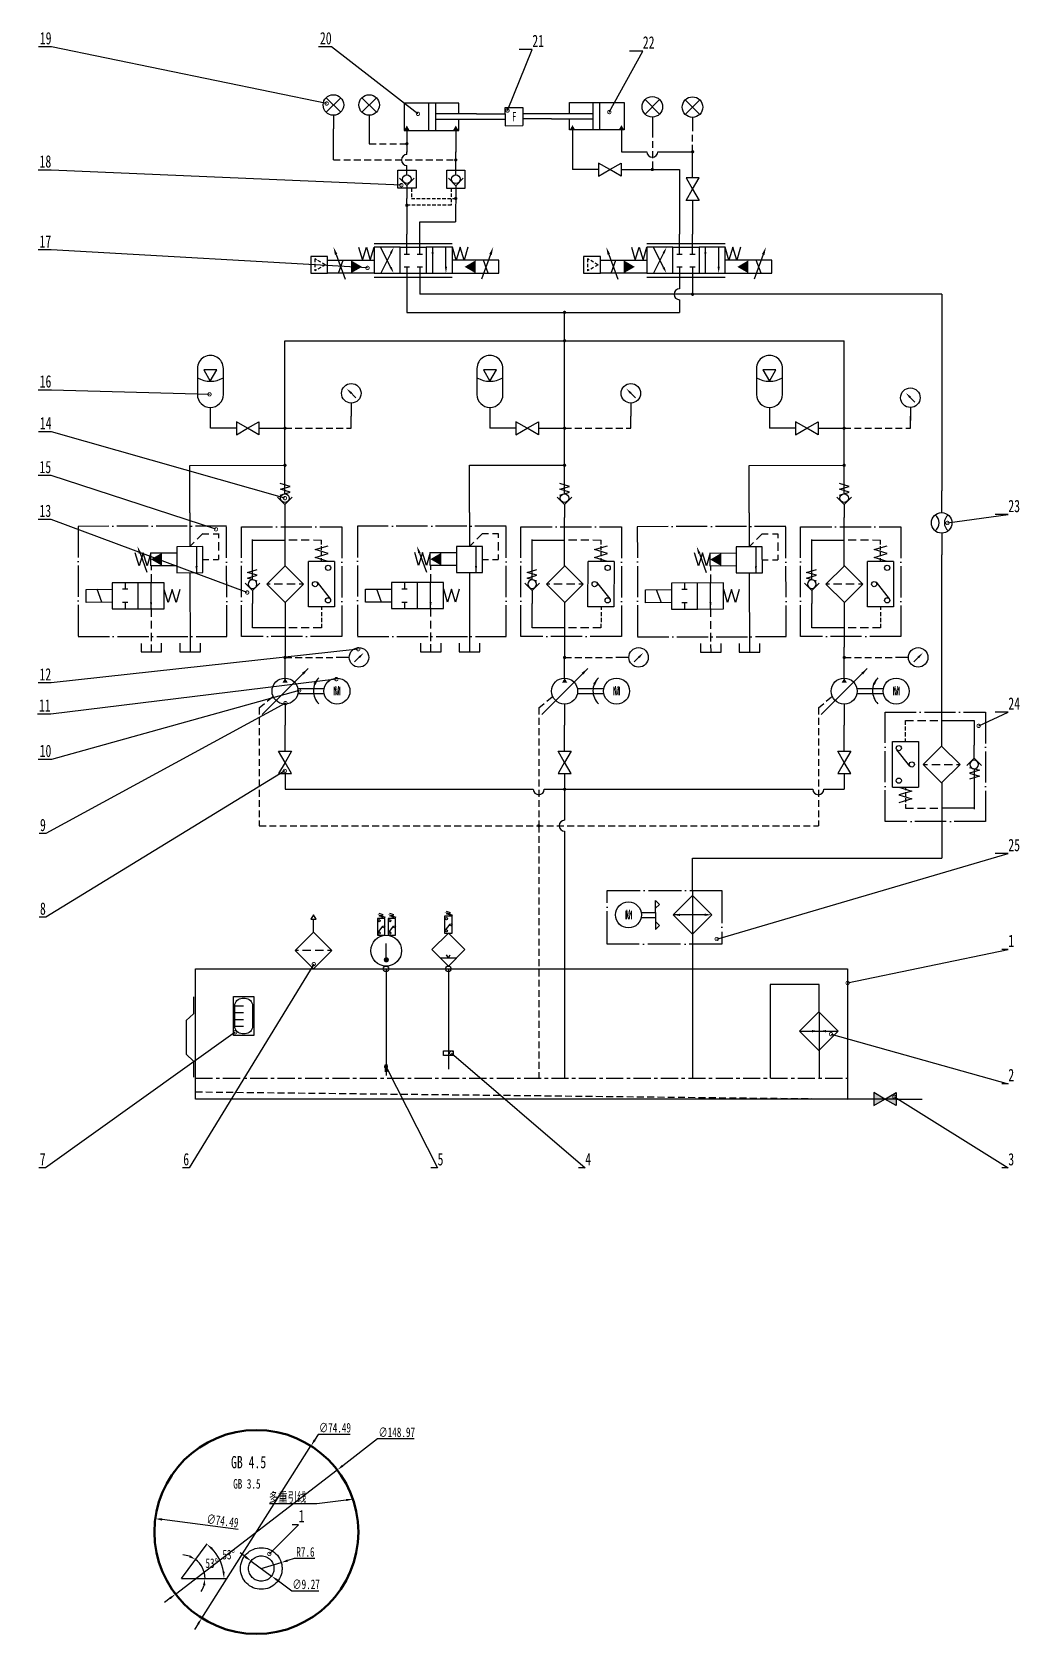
# Model space of a CAD drawing. Extents: x 245 to 8263, y -367 to 526.
# Drawn here: x 7899 to 8263, y -110 to 475 of the extents above; entities that cross this region are included whole.
import ezdxf
from ezdxf import colors
from ezdxf.entities.mleader import LeaderData, LeaderLine
from ezdxf.enums import TextEntityAlignment as Align
from ezdxf.math import Vec2, Vec3

# ---------------------------------------------------------------- set-up
doc = ezdxf.new("R2010")
doc.units = 0
doc.header["$LTSCALE"] = 5
doc.header["$MEASUREMENT"] = 0
for name, pattern in [('ACAD_ISO04W100', [30, 24, -3, 0, -3]), ('CENTER', [2, 1.25, -0.25, 0.25, -0.25]), ('CENTERX2', [101.6, 63.5, -12.7, 12.7, -12.7]), ('HIDDEN', [0.375, 0.25, -0.125])]:
    doc.linetypes.add(name, pattern=pattern)
doc.layers.get('0').update_dxf_attribs({"linetype": 'CONTINUOUS'})
doc.layers.get('Defpoints').update_dxf_attribs({"linetype": 'CONTINUOUS'})
for name, color, linetype in [('11', 1, 'CONTINUOUS'), ('12', 2, 'CONTINUOUS'), ('16', 6, 'CONTINUOUS')]:
    doc.layers.add(name, color=color, linetype=linetype)
for name, color, linetype, lineweight in [('center', 1, 'CENTERX2', 25), ('dot', 6, 'HIDDEN', 25), ('L7', 4, 'CONTINUOUS', 25), ('label 1', 3, 'CONTINUOUS', 25), ('label 2', 150, 'CONTINUOUS', 25), ('lable3', 12, 'CONTINUOUS', 25), ('thick', 7, 'CONTINUOUS', 50), ('thin', 7, 'CONTINUOUS', 25), ('名', 4, 'CONTINUOUS', 25)]:
    doc.layers.add(name, color=color, linetype=linetype, lineweight=lineweight)
doc.styles.add('GB 3.5', font='simfang.ttf', dxfattribs={"width": 0.7, "height": 3.5})
doc.styles.add('GB 4.5', font='simfang.ttf', dxfattribs={"width": 0.7, "height": 4.5})
doc.styles.add('HZ', font='txt', dxfattribs={"bigfont": 'hztxt'})
doc.dimstyles.new('国标', dxfattribs={"dimtxt": 3.5, "dimasz": 2.5, "dimexe": 1.25, "dimexo": 0, "dimtad": 1, "dimdsep": 46, "dimtxsty": 'GB 3.5', "dimcen": 2.5, "dimclrd": 3, "dimclre": 3, "dimclrt": 3, "dimadec": 0, "dimazin": 0, "dimtfac": 1, "dimtmove": 0, "dimatfit": 3, "dimfxl": 1, "dimlwd": 25, "dimlwe": 25, "dimarcsym": 0})
doc.dimstyles.new('国标$2', dxfattribs={"dimtxt": 3.5, "dimasz": 2.5, "dimexe": 1.25, "dimexo": 0, "dimtad": 2, "dimtih": 1, "dimtoh": 1, "dimdsep": 46, "dimtxsty": 'GB 3.5', "dimcen": 2.5, "dimclrd": 3, "dimclre": 3, "dimclrt": 3, "dimadec": 0, "dimazin": 0, "dimtfac": 1, "dimtmove": 0, "dimatfit": 3, "dimfxl": 1, "dimlwd": 25, "dimlwe": 25, "dimarcsym": 0})
doc.dimstyles.new('国标$3', dxfattribs={"dimtxt": 3.5, "dimasz": 2.5, "dimexe": 1.25, "dimexo": 0, "dimtad": 1, "dimtih": 1, "dimtoh": 1, "dimdsep": 46, "dimtxsty": 'GB 3.5', "dimcen": 2.5, "dimclrd": 3, "dimclre": 3, "dimclrt": 3, "dimadec": 0, "dimazin": 0, "dimtfac": 1, "dimtmove": 0, "dimatfit": 3, "dimfxl": 1, "dimlwd": 25, "dimlwe": 25, "dimarcsym": 0})
doc.dimstyles.new('国标$4', dxfattribs={"dimtxt": 3.5, "dimasz": 2.5, "dimexe": 1.25, "dimexo": 0, "dimtad": 1, "dimtih": 1, "dimtoh": 1, "dimdsep": 46, "dimtxsty": 'GB 3.5', "dimcen": 2.5, "dimclrd": 3, "dimclre": 3, "dimclrt": 3, "dimadec": 0, "dimazin": 0, "dimtfac": 1, "dimtmove": 0, "dimatfit": 3, "dimfxl": 1, "dimlwd": 25, "dimlwe": 25, "dimarcsym": 0})
doc.dimstyles.new('国标1：2$2', dxfattribs={"dimtxt": 3.5, "dimasz": 2.5, "dimexe": 1.25, "dimexo": 0, "dimtad": 2, "dimtih": 1, "dimtoh": 1, "dimlfac": 2, "dimdsep": 46, "dimtxsty": 'GB 3.5', "dimcen": 2.5, "dimclrd": 3, "dimclre": 3, "dimclrt": 3, "dimadec": 0, "dimazin": 0, "dimtfac": 1, "dimtmove": 0, "dimatfit": 3, "dimfxl": 1, "dimlwd": 25, "dimlwe": 25, "dimarcsym": 0})
doc.dimstyles.new('国标1：2$3', dxfattribs={"dimtxt": 3.5, "dimasz": 2.5, "dimexe": 1.25, "dimexo": 0, "dimtad": 1, "dimtih": 1, "dimtoh": 1, "dimlfac": 2, "dimdsep": 46, "dimtxsty": 'GB 3.5', "dimcen": 2.5, "dimclrd": 3, "dimclre": 3, "dimclrt": 3, "dimadec": 0, "dimazin": 0, "dimtfac": 1, "dimtmove": 0, "dimatfit": 3, "dimfxl": 1, "dimlwd": 25, "dimlwe": 25, "dimarcsym": 0})

msp = doc.modelspace()

# ---------------------------------------------------------------- texts
at = {"layer": '11', "linetype": 'ACAD_ISO04W100', "insert": (8074.5488, 445.9078), "char_height": 3.5, "width": 6.529823, "attachment_point": 1, "style": 'GB 3.5'}
msp.add_mtext('F', dxfattribs=at)
at = {"layer": 'lable3', "lineweight": 25, "insert": (7971.9476, -45.1057), "char_height": 4.5, "width": 45.699833, "attachment_point": 1, "style": 'GB 4.5'}
msp.add_mtext('GB 4.5', dxfattribs=at)
at = {"layer": 'lable3', "insert": (7972.7314, -53.5275), "char_height": 3.5, "width": 25.392663, "attachment_point": 1, "rotation": 0.0478029, "style": 'GB 3.5'}
msp.add_mtext('GB 3.5', dxfattribs=at)

# ---------------------------------------------------------------- blocks, each defined once
blk = doc.blocks.new('空气滤清器')
at = {"layer": '11'}
for p, q in [((-1, 19.09), (1.01, 19.09)), ((0.01, 20.82), (-0.99, 19.09)), ((1.01, 19.09), (0.01, 20.82)), ((0.01, 14.09), (0.01, 19.09)), ((-7.07, 7.07), (0, 14.14)), ((0, 14.14), (7.07, 7.07)), ((0, 0), (-7.07, 7.07)), ((7.07, 7.07), (0, 0))]:
    blk.add_line(p, q, dxfattribs=at)
at = {"layer": '12'}
for p, q in [((-5.73, 7.07), (-7.07, 7.07)), ((-0.99, 7.07), (-4.19, 7.07)), ((3.81, 7.07), (0.61, 7.07)), ((7.07, 7.07), (5.4, 7.07))]:
    blk.add_line(p, q, dxfattribs=at)
blk = doc.blocks.new('截止阀')
at = {"layer": '11'}
for p, q in [((10.02, 0.01), (0.02, 0.01)), ((14.37, 0.01), (10.04, 2.51)), ((10.04, 2.51), (10.04, -2.49)), ((10.04, -2.49), (14.37, 0.01)), ((14.36, 0.01), (18.69, 2.51)), ((18.69, -2.49), (14.36, 0.01)), ((18.69, 2.51), (18.69, -2.49)), ((18.71, 0.01), (28.71, 0.01))]:
    blk.add_line(p, q, dxfattribs=at)
blk = doc.blocks.new('电液位计')
at = {"layer": '11'}
for p, q in [((0.48, -3.51), (3.89, -3.51)), ((0.48, -6.15), (3.8, -6.15)), ((0.48, -8.8), (3.8, -8.8)), ((0.48, -11.44), (3.8, -11.44))]:
    blk.add_line(p, q, dxfattribs=at)
blk.add_lwpolyline([(0, 0), (7.78, 0), (7.78, -14.95), (0, -14.95)], close=True, dxfattribs=at)
blk.add_lwpolyline([(3.33, -0.66), (4.45, -0.66, -0.414214), (7.3, -3.51), (7.3, -11.44, -0.414214), (4.45, -14.29), (3.33, -14.29, -0.414214), (0.48, -11.44), (0.48, -3.51, -0.414214)], format="xyb", close=True, dxfattribs=at)
blk = doc.blocks.new('液位继电器')
at = {"layer": '11'}
for p, q in [((0.49, 13), (-0.49, 13.3)), ((-0.49, 12.71), (0.49, 13)), ((0.49, 12.41), (-0.49, 12.71)), ((-0.49, 12.12), (0.49, 12.41)), ((-0.45, 12.94), (0.99, 12.41)), ((0, 8), (-4, 4)), ((-0.7, 8.72), (0.43, 10.22)), ((4, 4), (0, 8)), ((-4, 4), (0, 0)), ((0, 0), (4, 4)), ((-2, 2), (2, 2)), ((0, 2), (-0.47, 2.7)), ((0, 2), (0.47, 2.7))]:
    blk.add_line(p, q, dxfattribs=at)
blk.add_lwpolyline([(-0.92, 8), (0.92, 8), (0.92, 12.12), (-0.92, 12.12)], close=True, dxfattribs=at)
for centre in [(-0.49, 11.55), (-0.49, 8.57), (0.64, 10.06)]:
    blk.add_circle(centre, 0.26, dxfattribs=at)
blk.add_solid([(-0.48, 12.85), (-0.42, 13.03), (-0.98, 13.14)], dxfattribs=at)
blk = doc.blocks.new('电接点温度计')
at = {"layer": '11'}
for p, q in [((-0.75, 12.49), (-1.73, 12.79)), ((-1.73, 12.2), (-0.75, 12.49)), ((-0.75, 11.9), (-1.73, 12.2)), ((-1.73, 11.61), (-0.75, 11.9)), ((-1.69, 12.43), (-0.25, 11.9)), ((1.86, 12.49), (0.87, 12.79)), ((0.87, 11.61), (1.86, 11.9)), ((0.88, 12.2), (1.86, 12.49)), ((1.86, 11.9), (0.88, 12.2)), ((0.92, 12.43), (2.36, 11.9)), ((-1.93, 8.21), (-0.8, 9.7)), ((0.67, 8.21), (1.8, 9.7)), ((0.02, 1.52), (0.02, 5.49))]:
    blk.add_line(p, q, dxfattribs=at)
for points in [[(-2.16, 7.49), (-0.31, 7.49), (-0.31, 11.61), (-2.16, 11.61)], [(0.44, 7.49), (2.29, 7.49), (2.29, 11.61), (0.44, 11.61)]]:
    blk.add_lwpolyline(points, close=True, dxfattribs=at)
at = {"layer": '11', "const_width": 0.625}
blk.add_lwpolyline([(-0.29, 1.52, 1), (0.34, 1.52, 1)], format="xyb", close=True, dxfattribs=at)
at = {"layer": '11'}
for centre, radius in [((-1.73, 11.04), 0.26), ((-1.73, 8.05), 0.26), ((-0.6, 9.55), 0.26), ((0.88, 11.04), 0.26), ((0.88, 8.05), 0.26), ((2.01, 9.55), 0.26), ((0, 3.75), 3.75)]:
    blk.add_circle(centre, radius, dxfattribs=at)
for points in [[(-1.72, 12.34), (-1.65, 12.52), (-2.22, 12.62)], [(0.88, 12.34), (0.95, 12.52), (0.38, 12.62)]]:
    blk.add_solid(points, dxfattribs=at)
blk = doc.blocks.new('油箱组件')
at = {"layer": '11'}
h = blk.add_hatch(color=256, dxfattribs=at)
h.dxf.hatch_style = 1
h.paths.add_polyline_path([(70.13, 12.7), (69.03, 12.7), (69.03, 9.87), (70.13, 9.87)])
h = blk.add_hatch(color=256, dxfattribs=at)
h.dxf.hatch_style = 1
h.paths.add_polyline_path([(247.69, 2.37), (247.69, -2.38), (251.8, 0), (251.8, 0)])
h.paths.add_polyline_path([(251.8, 0), (251.81, 0), (255.92, -2.38), (255.92, 2.37)])
for p, q in [((69.58, 47.57), (69.58, 8.56)), ((92.34, 47.57), (92.34, 10.93))]:
    blk.add_line(p, q, dxfattribs=at)
blk.add_lwpolyline([(90.54, 17.59), (94.14, 17.59), (94.14, 15.95), (90.54, 15.95)], close=True, dxfattribs=at)
for centre in [(69.58, 47.57), (92.34, 47.57)]:
    blk.add_circle(centre, 1, dxfattribs=at)
at = {"layer": '12', "linetype": 'HIDDEN', "ltscale": 2}
blk.add_line((0, 2.62), (238.17, 0), dxfattribs=at)
at = {"layer": 'L7'}
for p, q in [((0, 47.57), (238.17, 47.57)), ((0, 0), (0, 47.57)), ((238.17, 47.57), (238.17, 0)), ((-0.79, 37.28), (-0.79, 31.17)), ((-0.79, 31.17), (-3.41, 28.74)), ((-3.41, 28.74), (-3.41, 16.43)), ((-3.41, 16.43), (-0.79, 13.81)), ((-0.79, 13.81), (-0.79, 7.99)), ((255.92, 0), (0, 0))]:
    blk.add_line(p, q, dxfattribs=at)
at = {"layer": 'L7', "linetype": 'CENTER'}
blk.add_line((0, 7.66), (238.17, 7.66), dxfattribs=at)
at = {"layer": '11'}
for name, p, xscale, yscale, zscale in [('空气滤清器', (43.09, 47.57), 0.95, 0.95, 0.95), ('电接点温度计', (69.65, 48.57), 1.5, 1.5, 1.5), ('液位继电器', (92.34, 48.57), 1.5, 1.5, 1.5), ('电液位计', (13.88, 37.43), 0.95, 0.95, 0.95), ('截止阀', (238.16, -0.01), 0.95, 0.95, 0.95)]:
    blk.add_blockref(name, p, dxfattribs=dict(at, xscale=xscale, yscale=yscale, zscale=zscale))
blk = doc.blocks.new('E型')
at = {"layer": '11'}
for p, q in [((1.5, 7.43), (3.5, 7.43)), ((2.49, 7.43), (2.49, 9.94)), ((6.5, 7.43), (8.5, 7.43)), ((7.49, 7.43), (7.49, 9.94)), ((1.5, 2.54), (3.5, 2.54)), ((2.49, 2.54), (2.49, 0.02)), ((6.5, 2.54), (8.5, 2.54)), ((7.49, 2.54), (7.49, 0.02))]:
    blk.add_line(p, q, dxfattribs=at)
blk = doc.blocks.new('FHYA10', base_point=(659.66, 112.03))
at = {"layer": '11'}
for p, q in [((653.65, 112.02), (655.13, 107.02)), ((655.13, 107.02), (656.64, 112)), ((656.64, 112), (658.14, 107.02)), ((658.14, 107.02), (659.64, 112.02))]:
    blk.add_line(p, q, dxfattribs=at)
blk = doc.blocks.new('先导式比例换向阀')
at = {"layer": '11'}
for p, q in [((0.04, 14.29), (0.04, 19.04)), ((4.77, 14.29), (4.77, 19.04)), ((-11.92, 15.66), (16.63, 15.66)), ((-11.89, 14.26), (-11.89, 4.76)), ((-2.39, 14.26), (-11.89, 14.26)), ((-5.84, 6.93), (-9.55, 14.3)), ((-5.81, 12.13), (-9.51, 4.78)), ((-2.39, 4.76), (-2.39, 14.26)), ((-2.35, 14.26), (7.15, 14.26)), ((16.65, 14.26), (7.15, 14.26)), ((7.15, 14.26), (7.15, 4.76)), ((9.49, 4.81), (9.49, 14.3)), ((14.31, 7.17), (14.31, 14.27)), ((16.65, 4.76), (16.65, 14.26)), ((-28.89, 10.93), (-35.06, 10.93)), ((-35.06, 10.93), (-35.06, 4.76)), ((-28.89, 4.76), (-28.89, 10.93)), ((-28.89, 9.51), (-20.39, 9.51)), ((-28.89, 4.76), (-28.89, 9.51)), ((-25.78, 11.63), (-22.49, 2.6)), ((-24.96, 4.76), (-23.23, 9.51)), ((-20.39, 9.51), (-11.9, 9.51)), ((25.19, 9.51), (16.71, 9.51)), ((33.69, 9.51), (25.19, 9.51)), ((30.58, 11.63), (27.3, 2.6)), ((29.77, 4.76), (28.04, 9.51)), ((33.69, 4.76), (33.69, 9.51)), ((-35.06, 4.76), (-28.89, 4.76)), ((-20.39, 4.76), (-28.89, 4.76)), ((-11.89, 4.76), (-20.39, 4.76)), ((-11.92, 3.32), (16.63, 3.32)), ((-11.89, 4.76), (-2.39, 4.76)), ((-2.35, 4.76), (7.15, 4.76)), ((0, 4.75), (0, 0)), ((4.77, 4.75), (4.77, 0)), ((7.15, 4.76), (16.65, 4.76)), ((16.69, 4.76), (25.19, 4.76)), ((25.19, 4.76), (33.69, 4.76))]:
    blk.add_line(p, q, dxfattribs=at)
at = {"layer": '11', "linetype": 'HIDDEN'}
for p, q in [((-33.6, 10.07), (-33.6, 5.61)), ((-29.73, 7.84), (-33.6, 10.07)), ((-29.73, 7.84), (-33.6, 5.61))]:
    blk.add_line(p, q, dxfattribs=at)
at = {"layer": '12'}
for points in [[(-25.33, 11.79), (-26.23, 11.46), (-26.76, 14.33)], [(-6.17, 12.31), (-5.46, 11.95), (-4.74, 14.27)], [(9.05, 11.91), (9.85, 11.91), (9.45, 14.3)], [(30.13, 11.79), (31.03, 11.46), (31.57, 14.33)], [(-20.39, 4.77), (-16.33, 7.11), (-20.39, 9.5)], [(-5.49, 7.11), (-6.2, 6.75), (-4.77, 4.79)], [(14.71, 7.17), (13.91, 7.17), (14.31, 4.78)], [(25.19, 4.77), (21.14, 7.11), (25.19, 9.5)]]:
    blk.add_solid(points, dxfattribs=at)
at = {"layer": '11', "xscale": 0.95, "yscale": 0.95, "zscale": 0.95}
blk.add_blockref('E型', (-2.37, 4.73), dxfattribs=at)
at = {"layer": '16', "yscale": 0.95, "zscale": 0.95}
for p, xscale in [((-11.87, 14.28), 0.95), ((16.63, 14.28), -0.95)]:
    blk.add_blockref('FHYA10', p, dxfattribs=dict(at, xscale=xscale))
blk = doc.blocks.new('电动机')
at = {"layer": '11'}
blk.add_circle((0.01, -0.08), 5, dxfattribs=at)
at = {"layer": '11', "style": 'HZ'}
blk.add_text('M', height=3.2, dxfattribs=at).set_placement((0.07, -0.1), align=Align.MIDDLE)
blk = doc.blocks.new('单向变量液压泵')
at = {"layer": '11'}
for p, q in [((-0.06, 17.98), (-0.06, 25.98)), ((8.8, 21.77), (-8.88, 4.09)), ((4.81, 14.06), (14.9, 14.06)), ((-0.06, 8.01), (-0.06, 0.01)), ((14.9, 12.06), (4.83, 12.06))]:
    blk.add_line(p, q, dxfattribs=at)
blk.add_circle((-0.08, 13.06), 5, dxfattribs=at)
blk.add_arc((17.85, 13.18), 7.03, 134.69287, 225.36484, dxfattribs=at)
at = {"layer": '12'}
for points in [[(6.48, 20.1), (7.15, 19.41), (8.86, 21.79)], [(-0.06, 18.05), (-1.06, 16.32), (0.94, 16.32)], [(10.89, 16.02), (11.7, 15.49), (12.87, 18.17)]]:
    blk.add_solid(points, dxfattribs=at)
blk = doc.blocks.new('变量泵')
at = {"layer": '11', "xscale": 0.95, "yscale": 0.95, "zscale": 0.95}
for name, p in [('单向变量液压泵', (0.06, -24.68)), ('电动机', (18.95, -12.19))]:
    blk.add_blockref(name, p, dxfattribs=at)
at = {"layer": '11', "insert": (18.21, -10.36), "char_height": 3.5, "width": 3.8597, "attachment_point": 1, "style": 'GB 3.5'}
blk.add_mtext('M', dxfattribs=at)
blk = doc.blocks.new('过滤器')
at = {"layer": '11'}
for p, q in [((10.08, 0.04), (17.15, 7.11)), ((17.15, 7.11), (24.22, 0.04)), ((17.15, -7.04), (10.08, 0.04)), ((24.22, 0.04), (17.15, -7.04)), ((10.09, -0.01), (0.09, -0.01)), ((24.24, -0.01), (34.24, -0.01))]:
    blk.add_line(p, q, dxfattribs=at)
at = {"layer": '12'}
for p, q in [((17.15, 7.11), (17.15, 5.44)), ((17.15, 3.85), (17.15, 0.65)), ((17.15, -0.95), (17.15, -4.15)), ((17.15, -5.69), (17.15, -7.03))]:
    blk.add_line(p, q, dxfattribs=at)
blk = doc.blocks.new('单向阀（简易符号）带弹簧')
at = {"layer": '11'}
for p, q in [((1.92, 11.94), (-1.83, 13.07)), ((-0.03, 9.18), (-0.03, 14.18)), ((-2.88, 7.8), (-0.05, 4.97)), ((-1.83, 8.58), (1.92, 9.69)), ((-1.81, 10.82), (1.92, 11.94)), ((1.92, 9.69), (-1.81, 10.82)), ((-0.05, 4.97), (2.78, 7.8)), ((-0.05, 4.98), (-0.05, -0.02))]:
    blk.add_line(p, q, dxfattribs=at)
blk.add_circle((-0.05, 7.44), 1.67, dxfattribs=at)
blk = doc.blocks.new('5236', base_point=(344.92, 42.98))
at = {"layer": '11'}
for p, q in [((342.02, 47.87), (343.5, 42.87)), ((343.5, 42.87), (345, 47.86)), ((345, 47.86), (346.51, 42.87)), ((346.51, 42.87), (348.01, 47.87))]:
    blk.add_line(p, q, dxfattribs=at)
blk = doc.blocks.new('回油过滤器')
at = {"layer": '11'}
for p, q in [((0, -7.14), (0, 0)), ((0, -7.36), (12.47, -7.36)), ((12.47, -7.36), (12.47, -16.78)), ((-18.99, -32.95), (-18.97, -15.46)), ((-18.97, -15.46), (-8.97, -15.48)), ((-8.97, -15.48), (-8.99, -32.97)), ((-12.31, -24.92), (-17.34, -18.62)), ((-18.99, -32.95), (-8.99, -32.97)), ((12.48, -30.98), (12.47, -41.39)), ((12.47, -41.08), (0, -41.07)), ((0, -41.3), (0, -49.85))]:
    blk.add_line(p, q, dxfattribs=at)
for centre in [(-16.52, -17.96), (-11.52, -24.23), (-16.54, -30.48)]:
    blk.add_circle(centre, 1, dxfattribs=at)
at = {"layer": '12', "linetype": 'HIDDEN', "ltscale": 2.5}
for p, q in [((-13.98, -11.21), (-13.98, -9.61)), ((-13.97, -7.37), (0, -7.36)), ((-14, -34.96), (-14.01, -36.56)), ((-14, -32.99), (-14, -34.16)), ((-14.01, -37.21), (-14.01, -38.81)), ((-14.01, -39.47), (-14.01, -41.07)), ((-14.01, -41.05), (0, -41.07))]:
    blk.add_line(p, q, dxfattribs=at)
at = {"layer": '12'}
for p, q in [((-13.98, -13.47), (-13.98, -11.87)), ((-13.97, -8.96), (-13.97, -7.36)), ((-13.98, -15.44), (-13.98, -14.27))]:
    blk.add_line(p, q, dxfattribs=at)
at = {"layer": '12', "linetype": 'ACAD_ISO04W100', "ltscale": 0.1}
blk.add_lwpolyline([(-21.8, -4.13), (16.79, -4.13), (16.79, -46.19), (-21.8, -46.19)], close=True, dxfattribs=at)
at = {"layer": '11', "rotation": 90}
blk.add_blockref('过滤器', (-0.01, -41.39), dxfattribs=at)
at = {"layer": '11', "xscale": -1}
for name, p, rotation in [('单向阀（简易符号）带弹簧', (12.52, -16.8), 180), ('5236', (-11.64, -35.88), 89.93440482208143)]:
    blk.add_blockref(name, p, dxfattribs=dict(at, rotation=rotation))
blk = doc.blocks.new('5171', base_point=(201.3, 88.5))
at = {"layer": '11'}
for p, q in [((201.38, 88.43), (201.38, 93.43)), ((213.38, 93.43), (213.38, 88.43)), ((213.38, 88.43), (201.38, 88.43))]:
    blk.add_line(p, q, dxfattribs=at)
blk = doc.blocks.new('先导式电磁溢流阀')
at = {"layer": '11'}
for p, q in [((14.07, 5.12), (14.07, -7.91)), ((9.07, -7.91), (19.07, -7.91)), ((9.07, -17.91), (9.07, -7.91)), ((11.58, -7.87), (11.58, -17.89)), ((19.07, -7.91), (19.07, -17.91)), ((29.11, -10.25), (19.13, -10.25)), ((29.11, -10.21), (30.59, -15.21)), ((29.11, -15.25), (29.11, -10.25)), ((30.59, -15.21), (32.1, -10.22)), ((33.27, -10.43), (30.6, -17.74)), ((32.1, -10.22), (33.6, -15.21)), ((33.6, -15.21), (35.1, -10.21)), ((19.07, -17.91), (9.07, -17.91)), ((14.07, -17.91), (14.07, -48.31)), ((19.11, -15.25), (29.11, -15.25)), ((17.96, -24.33), (19.44, -29.33)), ((19.44, -29.33), (20.95, -24.35)), ((20.95, -24.35), (22.45, -29.33)), ((22.45, -29.33), (23.95, -24.33)), ((23.99, -31.77), (23.99, -21.77)), ((23.99, -21.77), (43.99, -21.77)), ((29.01, -31.77), (29.01, -21.76)), ((33.99, -31.74), (33.99, -21.74)), ((38.02, -24.26), (40.02, -24.26)), ((39.02, -21.78), (39.02, -24.26)), ((53.98, -24.28), (43.98, -24.28)), ((43.99, -21.77), (43.99, -31.77)), ((47.91, -29.28), (49.73, -24.28)), ((53.98, -29.28), (53.98, -24.28)), ((40.02, -29.26), (38.02, -29.26)), ((39.02, -29.26), (39.02, -31.78)), ((43.98, -29.28), (53.98, -29.28)), ((33.99, -31.77), (23.99, -31.77)), ((43.99, -31.77), (33.99, -31.77))]:
    blk.add_line(p, q, dxfattribs=at)
at = {"layer": '12'}
for p, q in [((3.04, -2.9), (3.04, -4.62)), ((5.16, -2.93), (3.04, -2.93)), ((9.07, -2.93), (6.76, -2.93)), ((11.26, -5.09), (9.08, -2.91)), ((3.04, -6.22), (3.04, -9.42)), ((3.04, -11.02), (3.04, -12.92)), ((14.09, -7.91), (12.39, -6.22)), ((5.16, -12.91), (3.04, -12.91)), ((9.07, -12.91), (6.76, -12.91)), ((29.04, -15.19), (29.04, -16.91)), ((29.04, -18.51), (29.04, -21.71)), ((29.02, -31.53), (29.02, -34.82)), ((29.02, -36.42), (29.02, -39.36)), ((29.02, -40.97), (29.02, -44.26)), ((29.02, -45.46), (29.02, -48.4))]:
    blk.add_line(p, q, dxfattribs=at)
at = {"layer": '12', "linetype": 'ACAD_ISO04W100', "ltscale": 0.1}
blk.add_lwpolyline([(-0.03, -0.06), (57.08, -0.06), (57.08, -42.45), (-0.03, -42.45)], close=True, dxfattribs=at)
at = {"layer": '12'}
for points in [[(24.83, -15.24), (29.1, -12.77), (24.83, -10.26)], [(32.84, -10.27), (33.74, -10.59), (34.27, -7.72)], [(11.12, -15.37), (11.96, -15.37), (11.54, -17.89)], [(29.45, -29.26), (28.61, -29.26), (29.03, -31.78)]]:
    blk.add_solid(points, dxfattribs=at)
at = {"layer": '11', "xscale": 0.66, "yscale": 0.66, "zscale": 0.66}
for p in [(10.05, -48.32), (24.94, -48.32)]:
    blk.add_blockref('5171', p, dxfattribs=at)
blk = doc.blocks.new('5172', base_point=(208.32, 41.13))
at = {"layer": '11'}
for p, q in [((213.14, 46.67), (203.14, 46.67)), ((203.14, 36.67), (213.14, 36.67))]:
    blk.add_line(p, q, dxfattribs=at)
for centre, start, end in [((203.14, 41.67), 90, 270), ((213.14, 41.67), 270, 90)]:
    blk.add_arc(centre, 5, start, end, dxfattribs=at)
blk = doc.blocks.new('FHYF27')
at = {"layer": '11'}
blk.add_line((-0.03, 8.01), (-0.03, 0.01), dxfattribs=at)
blk.add_lwpolyline([(2.49, 22.4), (-2.51, 22.4), (-0.01, 18.07)], close=True, dxfattribs=at)
blk.add_arc((0.01, 28.12), 10.05, 240.16091, 299.83909, dxfattribs=at)
at = {"layer": '11', "rotation": 90}
blk.add_blockref('5172', (0.55, 18.19), dxfattribs=at)
blk = doc.blocks.new('风冷却器')
at = {"layer": '11'}
for p, q in [((17.62, -8.03), (17.62, -3.7)), ((17.62, -6.53), (19.04, -5.12)), ((24.05, -8.95), (31.12, -1.88)), ((31.12, -0.11), (31.12, -14.19)), ((31.12, -1.88), (38.19, -8.95)), ((12.41, -9.93), (17.62, -9.93)), ((12.42, -8.03), (17.62, -8.03)), ((17.62, -8.03), (17.62, -9.93)), ((17.62, -9.93), (17.62, -14.25)), ((17.62, -11.42), (19.04, -12.84)), ((31.12, -16.02), (24.05, -8.95)), ((35.63, -8.92), (24.09, -8.92)), ((38.19, -8.95), (31.12, -16.02)), ((17.62, -14.25), (19.04, -12.84)), ((31.12, -14.23), (31.12, -19.23))]:
    blk.add_line(p, q, dxfattribs=at)
at = {"layer": '12', "linetype": 'ACAD_ISO04W100', "ltscale": 0.1}
blk.add_lwpolyline([(0, 0), (41.91, 0), (41.91, -19.65), (0, -19.65)], close=True, dxfattribs=at)
at = {"layer": '12'}
for points in [[(26.61, -9.36), (26.61, -8.52), (24.09, -8.94)], [(35.63, -8.5), (35.63, -9.34), (38.15, -8.92)]]:
    blk.add_solid(points, dxfattribs=at)
at = {"layer": '11', "xscale": 0.95, "yscale": 0.95, "zscale": 0.95}
blk.add_blockref('电动机', (7.75, -8.88), dxfattribs=at)
at = {"layer": '11', "insert": (6.8, -7.04), "char_height": 3.5, "width": 4.8614, "attachment_point": 1, "style": 'GB 3.5'}
blk.add_mtext('M', dxfattribs=at)
blk = doc.blocks.new('单活塞杆缸')
at = {"layer": '11'}
for p, q in [((18.9, 18.03), (-1.1, 18.03)), ((-1.1, 18.03), (-1.1, 8.03)), ((7.89, 18.03), (7.89, 8.03)), ((10.39, 18.03), (10.39, 8.03)), ((18.9, 14.05), (18.9, 18.03)), ((25.42, 14.05), (10.39, 14.05)), ((25.42, 12.05), (10.39, 12.05)), ((18.9, 8.03), (18.9, 12.05)), ((-1.1, 8.03), (18.9, 8.03)), ((-0.05, 8.07), (-0.05, 0.07)), ((17.83, 8.07), (17.83, 0.07))]:
    blk.add_line(p, q, dxfattribs=at)
at = {"layer": '12'}
for points in [[(-1.07, 8.07), (-0.07, 9.8), (0.93, 8.07)], [(16.81, 8.07), (17.81, 9.8), (18.81, 8.07)]]:
    blk.add_solid(points, dxfattribs=at)
blk = doc.blocks.new('圆点')
at = {"layer": '12', "const_width": 0.625}
blk.add_lwpolyline([(-0.35, 0.06, 1), (0.28, 0.06, 1)], format="xyb", close=True, dxfattribs=at)
blk = doc.blocks.new('流量计')
at = {"layer": '11'}
for p, q in [((8.04, 0), (0.04, 0)), ((15.49, 0), (23.49, 0))]:
    blk.add_line(p, q, dxfattribs=at)
blk.add_circle((11.77, -0.05), 3.75, dxfattribs=at)
for centre, start, end in [((11.77, 4.7), 219.29648, 320.70352), ((11.77, -4.76), 39.29648, 140.70352)]:
    blk.add_arc(centre, 3.75, start, end, dxfattribs=at)
blk = doc.blocks.new('压力指示器')
at = {"layer": '11'}
for p, q in [((-2.74, 11.49), (2.57, 6.19)), ((-2.73, 6.18), (2.57, 11.48)), ((-0.07, 5.09), (-0.07, 0.09))]:
    blk.add_line(p, q, dxfattribs=at)
blk.add_circle((-0.09, 8.84), 3.75, dxfattribs=at)
blk = doc.blocks.new('压力表')
at = {"layer": '11'}
for p, q in [((-0.75, 9.49), (1.71, 7.03)), ((-0.02, 4.97), (-0.02, -0.03))]:
    blk.add_line(p, q, dxfattribs=at)
blk.add_circle((-0.04, 8.72), 3.75, dxfattribs=at)
at = {"layer": '12'}
blk.add_solid([(-0.34, 8.49), (0.25, 9.08), (-1.83, 10.56)], dxfattribs=at)
blk = doc.blocks.new('加热器')
at = {"layer": '11'}
for p, q in [((0, 24.15), (0, 34.15)), ((-7.03, 17.09), (0.04, 24.16)), ((0, 24.11), (0, 10.04)), ((0.04, 24.16), (7.11, 17.09)), ((0.04, 10.02), (-7.03, 17.09)), ((7.11, 17.09), (-6.99, 17.12)), ((7.11, 17.09), (0.04, 10.02)), ((0, 10), (0, 0))]:
    blk.add_line(p, q, dxfattribs=at)
at = {"layer": '12'}
for points in [[(-2.52, 17.54), (-2.52, 16.7), (0, 17.12)], [(2.52, 16.7), (2.52, 17.54), (0, 17.12)]]:
    blk.add_solid(points, dxfattribs=at)
blk = doc.blocks.new('*D80')
at = {"layer": 'Defpoints', "color": 0, "transparency": 16777216}
for p in [(7944.29, -67.98), (8018.13, -77.76)]:
    blk.add_point(p, dxfattribs=at)
at = {"layer": 'thin', "color": 3, "linetype": 'Continuous', "lineweight": 25, "transparency": 16777216}
blk.add_line((7974.59, -71.99), (7946.77, -68.31), dxfattribs=at)
at = {"layer": 'thin', "color": 3, "transparency": 16777216}
blk.add_solid([(7946.83, -67.89), (7946.72, -68.72), (7944.29, -67.98)], dxfattribs=at)
at = {"layer": 'thin', "color": 3, "transparency": 16777216, "insert": (7968.85, -68.81), "char_height": 3.5, "attachment_point": 5, "rotation": 352.45416, "style": 'GB 3.5'}
blk.add_mtext('∅74.49', dxfattribs=at)
blk = doc.blocks.new('*D81')
at = {"layer": 'center', "color": 3, "linetype": 'Continuous', "lineweight": 25, "transparency": 16777216}
for start, end in [(70.16051, 86.87182), (0, 53.44919), (326.57736, 343.28868)]:
    blk.add_arc((7953.87, -89.83), 8.6, start, end, dxfattribs=at)
at = {"layer": 'center', "color": 3, "transparency": 16777216}
for points in [[(7956.99, -81.37), (7956.6, -82.1), (7959, -82.92)], [(7961.7, -92.24), (7962.52, -92.36), (7962.48, -89.83)]]:
    blk.add_solid(points, dxfattribs=at)
at = {"layer": 'Defpoints', "color": 0, "transparency": 16777216}
for p in [(7963.27, -77.15), (7962.06, -87.19), (7953.87, -89.83), (7953.87, -89.83), (7970.21, -89.83)]:
    blk.add_point(p, dxfattribs=at)
at = {"layer": 'center', "color": 3, "transparency": 16777216, "insert": (7964.88, -84.28), "char_height": 3.5, "attachment_point": 5, "style": 'GB 3.5'}
blk.add_mtext('53°', dxfattribs=at)
blk = doc.blocks.new('*D82')
at = {"layer": 'center', "color": 3, "linetype": 'Continuous', "lineweight": 25, "transparency": 16777216}
for p, q in [((7983.01, -86.21), (7990.28, -84.02)), ((7995.07, -82.58), (7992.68, -83.3)), ((8002.57, -82.58), (7995.07, -82.58))]:
    blk.add_line(p, q, dxfattribs=at)
at = {"layer": 'center', "color": 3, "transparency": 16777216}
blk.add_solid([(7992.56, -82.9), (7992.8, -83.7), (7990.28, -84.02)], dxfattribs=at)
at = {"layer": 'Defpoints', "color": 0, "transparency": 16777216}
for p in [(7983.01, -86.21), (7990.28, -84.02)]:
    blk.add_point(p, dxfattribs=at)
at = {"layer": 'center', "color": 3, "transparency": 16777216, "insert": (7999.13, -80.17), "char_height": 3.5, "attachment_point": 5, "style": 'GB 3.5'}
blk.add_mtext('R7.6', dxfattribs=at)
blk = doc.blocks.new('*D83')
at = {"layer": 'center', "color": 3, "linetype": 'Continuous', "lineweight": 25, "transparency": 16777216}
for p, q in [((7977.26, -81.99), (7975.24, -80.51)), ((7979.27, -83.47), (7986.74, -88.95)), ((7994.18, -94.42), (7988.76, -90.43)), ((8003.97, -94.42), (7994.18, -94.42))]:
    blk.add_line(p, q, dxfattribs=at)
at = {"layer": 'center', "color": 3, "transparency": 16777216}
for points in [[(7977.5, -81.65), (7977.01, -82.32), (7979.27, -83.47)], [(7989, -90.1), (7988.51, -90.77), (7986.74, -88.95)]]:
    blk.add_solid(points, dxfattribs=at)
at = {"layer": 'Defpoints', "color": 0, "transparency": 16777216}
for p in [(7979.27, -83.47), (7986.74, -88.95)]:
    blk.add_point(p, dxfattribs=at)
at = {"layer": 'center', "color": 3, "transparency": 16777216, "insert": (7999.39, -92.01), "char_height": 3.5, "attachment_point": 5, "style": 'GB 3.5'}
blk.add_mtext('∅9.27', dxfattribs=at)
blk = doc.blocks.new('*D84')
at = {"layer": 'center', "color": 3, "linetype": 'Continuous', "lineweight": 25, "transparency": 16777216}
for p, q in [((8025.5, -38.88), (8012.74, -48.67)), ((8038.87, -38.88), (8025.5, -38.88)), ((7951.67, -95.55), (8010.76, -50.19)), ((7949.69, -97.07), (7947.7, -98.59))]:
    blk.add_line(p, q, dxfattribs=at)
at = {"layer": 'center', "color": 3, "transparency": 16777216}
for points in [[(8012.49, -48.34), (8012.99, -49), (8010.76, -50.19)], [(7949.43, -96.74), (7949.94, -97.4), (7951.67, -95.55)]]:
    blk.add_solid(points, dxfattribs=at)
at = {"layer": 'Defpoints', "color": 0, "transparency": 16777216}
for p in [(8010.76, -50.19), (7951.67, -95.55)]:
    blk.add_point(p, dxfattribs=at)
at = {"layer": 'center', "color": 3, "transparency": 16777216, "insert": (8032.5, -36.47), "char_height": 3.5, "attachment_point": 5, "style": 'GB 3.5'}
blk.add_mtext('∅148.97', dxfattribs=at)
blk = doc.blocks.new('*D85')
at = {"layer": 'center', "color": 3, "linetype": 'Continuous', "lineweight": 25, "transparency": 16777216}
for p, q in [((8003.84, -37.2), (8002.5, -39.31)), ((8015.43, -37.2), (8003.84, -37.2)), ((7961.27, -104.32), (8001.16, -41.42)), ((7959.93, -106.43), (7958.59, -108.54))]:
    blk.add_line(p, q, dxfattribs=at)
at = {"layer": 'center', "color": 3, "transparency": 16777216}
for points in [[(8002.15, -39.08), (8002.85, -39.53), (8001.16, -41.42)], [(7959.58, -106.21), (7960.28, -106.66), (7961.27, -104.32)]]:
    blk.add_solid(points, dxfattribs=at)
at = {"layer": 'Defpoints', "color": 0, "transparency": 16777216}
for p in [(8001.16, -41.42), (7961.27, -104.32)]:
    blk.add_point(p, dxfattribs=at)
at = {"layer": 'center', "color": 3, "transparency": 16777216, "insert": (8009.94, -34.79), "char_height": 3.5, "attachment_point": 5, "style": 'GB 3.5'}
blk.add_mtext('∅74.49', dxfattribs=at)
blk = doc.blocks.new('*D86')
at = {"layer": 'center', "color": 3, "linetype": 'Continuous', "lineweight": 25, "transparency": 16777216}
blk.add_arc((7953.87, -89.83), 15.54, 9.22883, 44.22036, dxfattribs=at)
at = {"layer": 'center', "color": 3, "transparency": 16777216}
for points in [[(7964.73, -79.3), (7965.28, -78.68), (7963.13, -77.34)], [(7969.63, -87.3), (7968.8, -87.37), (7969.41, -89.83)]]:
    blk.add_solid(points, dxfattribs=at)
at = {"layer": 'Defpoints', "color": 0, "transparency": 16777216}
for p in [(7963.27, -77.15), (7968.67, -85.07), (7953.87, -89.83), (7953.87, -89.83), (7970.21, -89.83)]:
    blk.add_point(p, dxfattribs=at)
at = {"layer": 'center', "color": 3, "transparency": 16777216, "insert": (7971.08, -81.16), "char_height": 3.5, "attachment_point": 5, "style": 'GB 3.5'}
blk.add_mtext('53°', dxfattribs=at)
blk = doc.blocks.new('_DotSmall')
at = {"color": 0, "linetype": 'ByBlock', "const_width": 0.5}
blk.add_lwpolyline([(-0.0625, 0, 1), (0.0625, 0, 1)], format="xyb", close=True, dxfattribs=at)

# ---------------------------------------------------------------- dimensions: what is measured, and where the dimension line sits
at = {"layer": 'center'}
for p1, p2, dimstyle, picture, middle in [((7951.6689, -95.5453), (8010.7564, -50.194), '国标1：2$3', '*D84', (8032.4992, -38.8763)), ((7979.2712, -83.4674), (7986.7412, -88.9539), '国标$3', '*D83', (7999.3851, -94.4173))]:
    dim = msp.add_diameter_dim_2p(p1=p1, p2=p2, dimstyle=dimstyle, dxfattribs=at)
    dim.commit()
    dim.dimension.update_dxf_attribs({"geometry": picture, "text_midpoint": middle, "dimtype": 163})
dim = msp.add_diameter_dim_2p(p1=(7961.2665, -104.3207), p2=(8001.1588, -41.4186), dimstyle='国标$3', dxfattribs=at)
dim.commit()
dim.dimension.update_dxf_attribs({"geometry": '*D85', "text_midpoint": (8009.945, -34.7911)})
for base, dimstyle, picture, middle in [((7962.0631, -87.194), '国标$2', '*D81', (7964.8826, -84.2831)), ((7968.6663, -85.0718), '国标1：2$2', '*D86', (7971.0775, -81.1641))]:
    dim = msp.add_angular_dim_2l(base=base, line1=((7953.8738, -89.8259), (7970.2097, -89.8259)), line2=((7953.8738, -89.8259), (7963.271, -77.1498)), dimstyle=dimstyle, override={"dimscale": 0}, dxfattribs=at)
    dim.commit()
    dim.dimension.update_dxf_attribs({"geometry": picture, "text_midpoint": middle})
dim = msp.add_radius_dim(center=(7983.0062, -86.2106), mpoint=(7990.2816, -84.019), dimstyle='国标$4', dxfattribs=at)
dim.commit()
dim.dimension.update_dxf_attribs({"geometry": '*D82', "text_midpoint": (7999.1311, -80.1719)})
at = {"layer": 'thin'}
dim = msp.add_diameter_dim_2p(p1=(8018.1328, -77.7603), p2=(7944.2924, -67.979), dimstyle='国标', dxfattribs=at)
dim.commit()
dim.dimension.update_dxf_attribs({"geometry": '*D80', "text_midpoint": (7968.5325, -71.19), "dimtype": 163})

# ---------------------------------------------------------------- linework, layer by layer
at = {"layer": '11'}
for p, q in [((8061.6556, 445.1553), (8072.047, 445.1553)), ((8072.047, 445.1553), (8072.047, 447.4489)), ((8072.047, 447.4489), (8078.5679, 447.4489)), ((8072.047, 445.1553), (8072.0528, 440.8617)), ((8078.5679, 447.4489), (8078.5768, 440.8706)), ((8078.5708, 445.3052), (8089.053, 445.3052)), ((8078.5708, 445.3052), (8078.5708, 443.3052)), ((8009.3609, 428.338), (8009.3609, 439.6746)), ((8022.4099, 439.6746), (8022.4099, 434.2368)), ((8072.047, 443.1553), (8061.6556, 443.1553)), ((8072.0515, 440.8617), (8078.5723, 440.8706)), ((8089.053, 443.3052), (8078.5708, 443.3052)), ((8036.184, 430.338), (8036.184, 431.2585)), ((8054.0654, 422.9354), (8054.0654, 431.2585)), ((8096.6433, 431.326), (8096.6999, 424.8415)), ((8114.5247, 431.326), (8123.8352, 431.326)), ((8127.8352, 431.326), (8140.5173, 431.326)), ((8032.8654, 417.997), (8032.8654, 424.647)), ((8032.8654, 424.647), (8039.5154, 424.647)), ((8033.4853, 421.6939), (8036.1723, 419.0069)), ((8036.1723, 419.0069), (8038.8593, 421.6939)), ((8036.184, 423.0019), (8036.184, 426.338)), ((8039.5154, 424.647), (8039.5154, 417.997)), ((8050.7468, 417.9305), (8050.7468, 424.5805)), ((8050.7468, 424.5805), (8057.3968, 424.5805)), ((8051.3667, 421.6274), (8054.0537, 418.9404)), ((8054.0537, 418.9404), (8056.7407, 421.6274)), ((8057.3968, 424.5805), (8057.3968, 417.9305)), ((8123.9632, 424.8415), (8135.7846, 424.8415)), ((8135.7846, 424.8415), (8135.7846, 403.6191)), ((8036.1903, 418.0195), (8032.8654, 417.997)), ((8036.1727, 419.0097), (8036.1727, 414.2597)), ((8039.5154, 417.997), (8036.1906, 417.9745)), ((8054.0717, 417.953), (8050.7468, 417.9305)), ((8054.0541, 418.9432), (8053.9765, 405.6778)), ((8057.3968, 417.9305), (8054.072, 417.908)), ((8036.1727, 411.8603), (8036.1727, 414.2597)), ((8036.1727, 411.8603), (8036.1727, 401.219)), ((8040.9054, 401.219), (8040.9054, 405.6778)), ((8040.9054, 405.6778), (8053.9179, 405.6778)), ((8140.5273, 404.0474), (8140.5173, 401.219)), ((8135.7846, 403.6191), (8135.7846, 401.219)), ((8140.5173, 401.219), (8140.5173, 401.219)), ((8036.1352, 382.1787), (8036.1352, 372.6587)), ((8040.9054, 382.1787), (8040.9054, 379.2785)), ((8135.7471, 382.1787), (8135.7471, 381.2785)), ((8140.5173, 382.1787), (8140.5173, 379.2785)), ((8142.5173, 379.2785), (8040.9054, 379.2785)), ((8135.7471, 377.2785), (8135.7471, 372.6587)), ((8231.5438, 379.2785), (8142.5173, 379.2785)), ((8231.5438, 379.2785), (8231.5438, 307.5201)), ((8036.1352, 372.6587), (8127.9, 372.673)), ((8093.7689, 362.271), (8093.7689, 372.6587)), ((8127.9, 372.6688), (8135.7471, 372.6688)), ((7991.6581, 343.8763), (7991.6581, 362.271)), ((7991.6581, 362.271), (8195.8798, 362.271)), ((8093.7689, 316.794), (8093.7689, 362.271)), ((8195.8798, 343.8763), (8195.8798, 362.271)), ((7991.6581, 316.794), (7991.6581, 343.8763)), ((8195.8798, 316.794), (8195.8798, 343.8763)), ((8015.8868, 330.3351), (8015.8868, 334.7833)), ((8117.9977, 330.3351), (8117.9977, 334.7833)), ((8220.1086, 330.3351), (8220.1086, 334.7833)), ((7956.9412, 316.7577), (7991.6581, 316.794)), ((7956.9412, 299.4543), (7956.9412, 316.7577)), ((7991.6581, 311.2161), (7991.6581, 316.794)), ((8059.034, 316.794), (8093.7689, 316.794)), ((8059.034, 299.4957), (8059.034, 316.794)), ((8093.7689, 311.2161), (8093.7689, 316.794)), ((8161.1938, 316.6961), (8195.8798, 316.794)), ((8161.1938, 299.3836), (8161.1938, 316.6961)), ((8195.8798, 311.2161), (8195.8798, 316.794)), ((8231.5438, 226.6981), (8231.5438, 284.0346)), ((7991.6907, 250.3865), (7991.6907, 246.5865)), ((8093.8015, 250.3865), (8093.8015, 246.5865)), ((8195.9124, 246.5865), (8195.9124, 250.3865)), ((7991.6907, 212.4213), (7991.6907, 221.9213)), ((8195.9124, 212.4213), (8195.9124, 221.9213)), ((7991.6919, 208.2889), (7989.3169, 212.4026)), ((7989.3169, 212.4026), (7994.0669, 212.4026)), ((7994.0669, 212.4026), (7991.6919, 208.2889)), ((8195.9136, 208.2889), (8193.5386, 212.4026)), ((8193.5386, 212.4026), (8198.2886, 212.4026)), ((8198.2886, 212.4026), (8195.9136, 208.2889)), ((7991.6919, 208.2904), (7989.3169, 204.1768)), ((7994.0669, 204.1768), (7991.6919, 208.2904)), ((8195.9136, 208.2904), (8193.5386, 204.1768)), ((8198.2886, 204.1768), (8195.9136, 208.2904)), ((7989.3169, 204.1768), (7994.0669, 204.1768)), ((7991.6907, 204.158), (7991.6907, 198.458)), ((8193.5386, 204.1768), (8198.2886, 204.1768)), ((8195.9124, 204.158), (8195.9124, 198.458)), ((7991.6907, 198.458), (8082.3623, 198.458)), ((8086.3623, 198.458), (8184.4732, 198.458)), ((8093.8015, 198.458), (8093.8015, 187.1129)), ((8188.4732, 198.458), (8195.9124, 198.458)), ((8093.8015, 183.1129), (8093.8015, 92.959)), ((8231.5438, 183.1907), (8231.5438, 173.2239)), ((8140.4707, 161.4074), (8140.4707, 173.2239)), ((8140.4707, 173.2239), (8231.5438, 173.2239)), ((8128.3861, 156.4025), (8126.9711, 157.8175)), ((8140.4707, 142.2926), (8140.4707, 92.959)), ((8186.7071, 127.1134), (8168.8919, 127.1134)), ((8168.8919, 127.1134), (8168.8919, 92.959))]:
    msp.add_line(p, q, dxfattribs=at)
at = {"layer": '11', "linetype": 'HIDDEN', "ltscale": 2}
for p, q in [((8125.8352, 438.9979), (8125.8352, 424.7862)), ((8140.5173, 431.326), (8140.5173, 438.9059)), ((8022.4099, 434.2368), (8036.184, 434.2368)), ((8009.3609, 428.338), (8054.0067, 428.338)), ((7991.6581, 330.3351), (8015.8868, 330.3351)), ((8093.7689, 330.3351), (8117.9977, 330.3351)), ((8195.8798, 330.3351), (8220.1086, 330.3351)), ((7991.6907, 246.5865), (8010.406, 246.5865)), ((8093.8015, 246.5865), (8112.5169, 246.5865)), ((8195.9124, 246.5865), (8214.6278, 246.5865))]:
    msp.add_line(p, q, dxfattribs=at)
at = {"layer": '11'}
for centre in [(8036.1678, 421.3444), (8054.0492, 421.2779)]:
    msp.add_circle(centre, 1.5817, dxfattribs=at)
for centre, start, end in [((8036.184, 428.338), 90, 270), ((8125.8352, 431.326), 180, 0), ((8135.7471, 379.2785), 90, 270), ((8084.3623, 198.458), 180, 0), ((8186.4732, 198.458), 180, 0), ((8093.8015, 185.1129), 90, 270)]:
    msp.add_arc(centre, 2, start, end, dxfattribs=at)
at = {"layer": '12', "linetype": 'HIDDEN'}
for p, q in [((8037.8418, 417.9192), (8037.8664, 414.2749)), ((8052.3506, 417.9417), (8052.3506, 411.7938)), ((8052.3506, 411.7938), (8036.1615, 411.7938)), ((8037.8664, 414.2749), (8053.9682, 414.2749))]:
    msp.add_line(p, q, dxfattribs=at)
at = {"layer": '12', "linetype": 'HIDDEN', "ltscale": 2}
for p, q in [((7982.2514, 228.2385), (7987.1276, 232.2306)), ((7982.2514, 228.2385), (7982.2514, 185.1129)), ((8084.3623, 228.2385), (8089.2384, 232.2306)), ((8084.3623, 228.2385), (8084.3623, 185.1129)), ((8186.4732, 228.2385), (8191.3493, 232.2306)), ((8186.4732, 228.2385), (8186.4732, 185.1129)), ((7982.2514, 185.1129), (8186.4732, 185.1129)), ((8084.3623, 185.1129), (8084.3623, 92.959))]:
    msp.add_line(p, q, dxfattribs=at)
at = {"layer": 'center'}
for q in [(7963.271, -77.1498), (7970.2097, -89.8259)]:
    msp.add_line((7953.8738, -89.8259), q, dxfattribs=at)
for centre, radius in [((7981.2126, -72.8696), 37.2427), ((7983.0062, -86.2106), 7.5984), ((7983.0062, -86.2106), 4.6342)]:
    msp.add_circle(centre, radius, dxfattribs=at)
at = {"layer": 'dot'}
msp.add_circle((7981.2126, -72.8696), 37.2427, dxfattribs=at)
at = {"layer": 'label 1'}
msp.add_circle((7981.2126, -72.8696), 37.2427, dxfattribs=at)
at = {"layer": 'label 2'}
msp.add_circle((7981.2126, -72.8696), 37.2427, dxfattribs=at)
at = {"layer": 'lable3'}
msp.add_circle((7981.2126, -72.8696), 37.2427, dxfattribs=at)
at = {"layer": 'thick'}
msp.add_circle((7981.2126, -72.8696), 37.2427, dxfattribs=at)
at = {"layer": 'thin'}
msp.add_circle((7981.2126, -72.8696), 37.2427, dxfattribs=at)
at = {"layer": '名'}
msp.add_circle((7981.2126, -72.8696), 37.2427, dxfattribs=at)

# ---------------------------------------------------------------- block references
at = {"layer": '11'}
for name, p in [('压力指示器', (8009.4346, 439.5827)), ('压力指示器', (8022.4835, 439.5827)), ('压力指示器', (8125.9088, 438.9059)), ('压力指示器', (8140.5909, 438.814)), ('单活塞杆缸', (8036.2314, 431.1097)), ('先导式比例换向阀', (8036.1352, 382.1787)), ('先导式比例换向阀', (8135.7471, 382.1787)), ('变量泵', (7991.6907, 246.5865)), ('变量泵', (8093.8015, 246.5865)), ('变量泵', (8195.9124, 246.5865)), ('风冷却器', (8109.3498, 161.5188)), ('油箱组件', (7958.9864, 85.295))]:
    msp.add_blockref(name, p, dxfattribs=at)
at = {"layer": '11', "xscale": -1}
for name, p in [('单活塞杆缸', (8114.4773, 431.2596)), ('加热器', (8186.7071, 92.959))]:
    msp.add_blockref(name, p, dxfattribs=at)
at = {"layer": '11', "yscale": 0.95, "zscale": 0.95}
for name, p, xscale in [('圆点', (8036.2179, 434.1815), 0.95), ('圆点', (8054.0607, 428.2827), 0.95), ('截止阀', (8096.6846, 424.8315), 0.95), ('圆点', (8140.5611, 431.2554), 0.95), ('圆点', (8125.869, 424.7862), 0.95), ('圆点', (8036.1953, 411.7385), 0.95), ('圆点', (8054.0607, 414.2196), 0.95), ('圆点', (8140.5511, 379.2232), 0.95), ('圆点', (8093.8028, 372.6035), 0.95), ('圆点', (8093.8028, 362.2158), 0.95), ('压力表', (8015.9015, 334.8108), 0.95), ('压力表', (8118.0123, 334.8108), 0.95), ('压力表', (8220.1232, 333.2063), 0.95), ('截止阀', (7964.3794, 330.3251), 0.95), ('圆点', (7991.6919, 330.2799), 0.95), ('截止阀', (8066.4903, 330.3251), 0.95), ('圆点', (8093.8028, 330.2799), 0.95), ('截止阀', (8168.6011, 330.3251), 0.95), ('圆点', (8195.9137, 330.2799), 0.95), ('圆点', (7991.6919, 316.7387), 0.95), ('圆点', (8093.8028, 316.7387), 0.95), ('圆点', (8195.9137, 316.7387), 0.95), ('单向阀（简易符号）带弹簧', (7991.6907, 297.7448), 0.95), ('单向阀（简易符号）带弹簧', (8093.8015, 297.7448), 0.95), ('单向阀（简易符号）带弹簧', (8195.9124, 297.7448), 0.95), ('先导式电磁溢流阀', (8072.3994, 294.6325), -0.95), ('圆点', (7991.7245, 246.5312), 0.95), ('圆点', (8093.8354, 246.5312), 0.95), ('圆点', (8195.9463, 246.5312), 0.95), ('回油过滤器', (8231.5438, 230.549), 0.95), ('圆点', (8093.8354, 198.4027), 0.95), ('圆点', (8084.3962, 185.0576), 0.95)]:
    msp.add_blockref(name, p, dxfattribs=dict(at, xscale=xscale))
at = {"layer": '11', "zscale": 0.95}
for name, p, xscale, yscale, rotation in [('截止阀', (8140.5173, 431.326), 0.95, 0.95, 270), ('FHYF27', (7964.3947, 330.3351), 0.95, 0.95, 359.9843682537356), ('FHYF27', (8066.5056, 330.3351), 0.95, 0.95, 359.9843682537356), ('FHYF27', (8168.6165, 330.3351), 0.95, 0.95, 359.9843682537356), ('先导式电磁溢流阀', (7970.3117, 294.605), -0.95, 0.95, 0.05981735658807884), ('先导式电磁溢流阀', (8174.5729, 294.5582), -0.9500000000000007, 0.9500000000000001, 0.1617270987096564), ('回油过滤器', (7991.6907, 250.3865), 0.95, 0.95, 180), ('回油过滤器', (8093.8015, 250.3865), 0.95, 0.95, 180), ('回油过滤器', (8195.9124, 250.3865), 0.95, 0.95, 180), ('压力表', (8010.406, 246.5865), 0.95, 0.95, 270), ('压力表', (8112.5169, 246.5865), 0.95, 0.95, 270), ('压力表', (8214.6278, 246.5865), 0.95, 0.95, 270), ('截止阀', (8093.8116, 221.9367), -0.95, 0.95, 90)]:
    msp.add_blockref(name, p, dxfattribs=dict(at, xscale=xscale, yscale=yscale, rotation=rotation))
at = {"layer": '11', "rotation": 270}
msp.add_blockref('流量计', (8231.5438, 307.5201), dxfattribs=at)

msp.set_redraw_order([(e.dxf.handle, doc.entitydb.next_handle()) for e in msp.query("TEXT MTEXT ATTDEF DIMENSION ARC_DIMENSION")])  # texts and dimensions are drawn at this point

# ---------------------------------------------------------------- leaders
at = {"layer": '11', "linetype": 'ACAD_ISO04W100'}
ml = msp.add_multileader_mtext('Standard', dxfattribs=at)
ml.set_content('19', color=150, style='GB 3.5')
ml.set_leader_properties(color=150, linetype='ByLayer', lineweight=25)
ml.set_arrow_properties(name='DOTSMALL')
ml.build(insert=Vec2(0, 0))
ml.multileader.update_dxf_attribs({"has_dogleg": 0, "text_left_attachment_type": 5, "text_right_attachment_type": 5, "dogleg_length": 0, "arrow_head_size": 2.5})
ctx = ml.context
ctx.base_point, ctx.char_height, ctx.arrow_head_size, ctx.landing_gap_size, ctx.plane_origin = Vec3(7902.561, 469.6661), 4.5, 2.5, 0, Vec3(8006.8692, 448.9558)
ctx.left_attachment, ctx.right_attachment, ctx.text_align_type = 5, 5, 2
notes = []
notes.append((ctx, [(0, (1, 1, 0), (7906.395, 469.6661), (-1, 0), 0, [(0, [(8006.8692, 448.9558)], 0, [])])]))
ctx.mtext.insert, ctx.mtext.alignment, ctx.mtext.flow_direction = Vec3(7906.395, 475.0661), 3, 5
ml = msp.add_multileader_mtext('Standard', dxfattribs=at)
ml.set_content('20', color=150, style='GB 3.5')
ml.set_leader_properties(color=150, linetype='ByLayer', lineweight=25)
ml.set_arrow_properties(name='DOTSMALL')
ml.build(insert=Vec2(0, 0))
ml.multileader.update_dxf_attribs({"has_dogleg": 0, "text_left_attachment_type": 5, "text_right_attachment_type": 5, "dogleg_length": 0, "arrow_head_size": 2.5})
ctx = ml.context
ctx.base_point, ctx.char_height, ctx.arrow_head_size, ctx.landing_gap_size, ctx.plane_origin = Vec3(8004.5642, 469.6661), 4.5, 2.5, 0, Vec3(8040.2307, 445.1706)
ctx.left_attachment, ctx.right_attachment, ctx.text_align_type = 5, 5, 2
notes.append((ctx, [(1, (1, 1, 0), (8008.7042, 469.6661), (-1, 0), 0, [(0, [(8040.2307, 445.1706)], 0, [])])]))
ctx.mtext.insert, ctx.mtext.alignment, ctx.mtext.flow_direction = Vec3(8008.7042, 475.0661), 3, 5
ml = msp.add_multileader_mtext('Standard', dxfattribs=at)
ml.set_content('21', color=150, style='GB 3.5')
ml.set_leader_properties(color=150, linetype='ByLayer', lineweight=25)
ml.set_arrow_properties(name='DOTSMALL')
ml.build(insert=Vec2(0, 0))
ml.multileader.update_dxf_attribs({"has_dogleg": 0, "text_left_attachment_type": 5, "text_right_attachment_type": 5, "dogleg_length": 0, "arrow_head_size": 2.5})
ctx = ml.context
ctx.base_point, ctx.char_height, ctx.arrow_head_size, ctx.landing_gap_size, ctx.plane_origin = Vec3(8081.9889, 468.6689), 4.5, 2.5, 0, Vec3(8072.9293, 446.402)
ctx.left_attachment, ctx.right_attachment = 5, 5
notes.append((ctx, [(0, (1, 1, 0), (8081.9889, 468.6689), (1, 0), 0, [(0, [(8072.9293, 446.402)], 0, [])])]))
ctx.mtext.insert, ctx.mtext.flow_direction = Vec3(8081.9889, 474.0689), 5
ml = msp.add_multileader_mtext('Standard', dxfattribs=at)
ml.set_content('22', color=150, style='GB 3.5')
ml.set_leader_properties(color=150, linetype='ByLayer', lineweight=25)
ml.set_arrow_properties(name='DOTSMALL')
ml.build(insert=Vec2(0, 0))
ml.multileader.update_dxf_attribs({"has_dogleg": 0, "text_left_attachment_type": 5, "text_right_attachment_type": 5, "dogleg_length": 0, "arrow_head_size": 2.5})
ctx = ml.context
ctx.base_point, ctx.char_height, ctx.arrow_head_size, ctx.landing_gap_size, ctx.plane_origin = Vec3(8122.3478, 468.121), 4.5, 2.5, 0, Vec3(8110.1156, 445.8412)
ctx.left_attachment, ctx.right_attachment = 5, 5
notes.append((ctx, [(0, (1, 1, 0), (8122.3478, 468.121), (1, 0), 0, [(0, [(8110.1156, 445.8412)], 0, [])])]))
ctx.mtext.insert, ctx.mtext.flow_direction = Vec3(8122.3478, 473.521), 5
ml = msp.add_multileader_mtext('Standard', dxfattribs=at)
ml.set_content('18', color=150, style='GB 3.5')
ml.set_leader_properties(color=150, linetype='ByLayer', lineweight=25)
ml.set_arrow_properties(name='DOTSMALL')
ml.build(insert=Vec2(0, 0))
ml.multileader.update_dxf_attribs({"has_dogleg": 0, "text_left_attachment_type": 5, "text_right_attachment_type": 5, "dogleg_length": 0, "arrow_head_size": 2.5})
ctx = ml.context
ctx.base_point, ctx.char_height, ctx.arrow_head_size, ctx.landing_gap_size, ctx.plane_origin = Vec3(7902.4765, 424.6675), 4.5, 2.5, 0, Vec3(8034.1623, 419.1394)
ctx.left_attachment, ctx.right_attachment, ctx.text_align_type = 5, 5, 2
notes.append((ctx, [(0, (1, 1, 0), (7906.2925, 424.6675), (-1, 0), 0, [(0, [(8034.1623, 419.1394)], 0, [])])]))
ctx.mtext.insert, ctx.mtext.alignment, ctx.mtext.flow_direction = Vec3(7906.2925, 430.0675), 3, 5
ml = msp.add_multileader_mtext('Standard', dxfattribs=at)
ml.set_content('17', color=150, style='GB 3.5')
ml.set_leader_properties(color=150, linetype='ByLayer', lineweight=25)
ml.set_arrow_properties(name='DOTSMALL')
ml.build(insert=Vec2(0, 0))
ml.multileader.update_dxf_attribs({"has_dogleg": 0, "text_left_attachment_type": 5, "text_right_attachment_type": 5, "dogleg_length": 0, "arrow_head_size": 2.5})
ctx = ml.context
ctx.base_point, ctx.char_height, ctx.arrow_head_size, ctx.landing_gap_size, ctx.plane_origin = Vec3(7902.4765, 395.4523), 4.5, 2.5, 0, Vec3(8021.8029, 388.9016)
ctx.left_attachment, ctx.right_attachment, ctx.text_align_type = 5, 5, 2
notes.append((ctx, [(0, (1, 1, 0), (7906.2925, 395.4523), (-1, 0), 0, [(0, [(8021.8029, 388.9016)], 0, [])])]))
ctx.mtext.insert, ctx.mtext.alignment, ctx.mtext.flow_direction = Vec3(7906.2925, 400.8523), 3, 5
ml = msp.add_multileader_mtext('Standard', dxfattribs=at)
ml.set_content('16', color=150, style='GB 3.5')
ml.set_leader_properties(color=150, linetype='ByLayer', lineweight=25)
ml.set_arrow_properties(name='DOTSMALL')
ml.build(insert=Vec2(0, 0))
ml.multileader.update_dxf_attribs({"has_dogleg": 0, "text_left_attachment_type": 5, "text_right_attachment_type": 5, "dogleg_length": 0, "arrow_head_size": 2.5})
ctx = ml.context
ctx.base_point, ctx.char_height, ctx.arrow_head_size, ctx.landing_gap_size, ctx.plane_origin = Vec3(7902.4765, 344.3026), 4.5, 2.5, 0, Vec3(7964.0902, 342.7142)
ctx.left_attachment, ctx.right_attachment, ctx.text_align_type = 5, 5, 2
notes.append((ctx, [(0, (1, 1, 0), (7906.3285, 344.3026), (-1, 0), 0, [(0, [(7964.0902, 342.7142)], 0, [])])]))
ctx.mtext.insert, ctx.mtext.alignment, ctx.mtext.flow_direction = Vec3(7906.3285, 349.7026), 3, 5
ml = msp.add_multileader_mtext('Standard', dxfattribs=at)
ml.set_content('14', color=150, style='GB 3.5')
ml.set_leader_properties(color=150, linetype='ByLayer', lineweight=25)
ml.set_arrow_properties(name='DOTSMALL')
ml.build(insert=Vec2(0, 0))
ml.multileader.update_dxf_attribs({"has_dogleg": 0, "text_left_attachment_type": 5, "text_right_attachment_type": 5, "dogleg_length": 0, "arrow_head_size": 2.5})
ctx = ml.context
ctx.base_point, ctx.char_height, ctx.arrow_head_size, ctx.landing_gap_size, ctx.plane_origin = Vec3(7902.4765, 329.0455), 4.5, 2.5, 0, Vec3(7991.6419, 304.8086)
ctx.left_attachment, ctx.right_attachment, ctx.text_align_type = 5, 5, 2
notes.append((ctx, [(1, (1, 1, 0), (7906.4005, 329.0455), (-1, 0), 0, [(0, [(7991.6419, 304.8086)], 0, [])])]))
ctx.mtext.insert, ctx.mtext.alignment, ctx.mtext.flow_direction = Vec3(7906.4005, 334.4455), 3, 5
ml = msp.add_multileader_mtext('Standard', dxfattribs=at)
ml.set_content('15', color=150, style='GB 3.5')
ml.set_leader_properties(color=150, linetype='ByLayer', lineweight=25)
ml.set_arrow_properties(name='DOTSMALL')
ml.build(insert=Vec2(0, 0))
ml.multileader.update_dxf_attribs({"has_dogleg": 0, "text_left_attachment_type": 5, "text_right_attachment_type": 5, "dogleg_length": 0, "arrow_head_size": 2.5})
ctx = ml.context
ctx.base_point, ctx.char_height, ctx.arrow_head_size, ctx.landing_gap_size, ctx.plane_origin = Vec3(7902.4765, 313.0337), 4.5, 2.5, 0, Vec3(7933.8263, 290.0241)
ctx.left_attachment, ctx.right_attachment, ctx.text_align_type = 5, 5, 2
notes.append((ctx, [(0, (1, 1, 0), (7906.2745, 313.0337), (-1, 0), 0, [(0, [(7966.4584, 293.4091)], 0, [])])]))
ctx.mtext.insert, ctx.mtext.alignment, ctx.mtext.flow_direction = Vec3(7906.2745, 318.4337), 3, 5
ml = msp.add_multileader_mtext('Standard', dxfattribs=at)
ml.set_content('13', color=150, style='GB 3.5')
ml.set_leader_properties(color=150, linetype='ByLayer', lineweight=25)
ml.set_arrow_properties(name='DOTSMALL')
ml.build(insert=Vec2(0, 0))
ml.multileader.update_dxf_attribs({"has_dogleg": 0, "text_left_attachment_type": 5, "text_right_attachment_type": 5, "dogleg_length": 0, "arrow_head_size": 2.5})
ctx = ml.context
ctx.base_point, ctx.char_height, ctx.arrow_head_size, ctx.landing_gap_size, ctx.plane_origin = Vec3(7902.4765, 297.0286), 4.5, 2.5, 0, Vec3(7997.6952, 292.6953)
ctx.left_attachment, ctx.right_attachment, ctx.text_align_type = 5, 5, 2
notes.append((ctx, [(1, (1, 1, 0), (7906.2745, 297.0286), (-1, 0), 0, [(0, [(7977.8655, 270.3403)], 0, [])])]))
ctx.mtext.insert, ctx.mtext.alignment, ctx.mtext.flow_direction = Vec3(7906.2745, 302.4286), 3, 5
ml = msp.add_multileader_mtext('Standard', dxfattribs=at)
ml.set_content('23', color=150, style='GB 3.5')
ml.set_leader_properties(color=150, linetype='ByLayer', lineweight=25)
ml.set_arrow_properties(name='DOTSMALL')
ml.build(insert=Vec2(0, 0))
ml.multileader.update_dxf_attribs({"has_dogleg": 0, "text_left_attachment_type": 5, "text_right_attachment_type": 5, "dogleg_length": 0, "arrow_head_size": 2.5})
ctx = ml.context
ctx.base_point, ctx.char_height, ctx.arrow_head_size, ctx.landing_gap_size, ctx.plane_origin = Vec3(8255.8373, 298.7872), 4.5, 2.5, 0, Vec3(8233.6057, 295.7451)
ctx.left_attachment, ctx.right_attachment = 5, 5
notes.append((ctx, [(0, (1, 1, 0), (8255.8373, 298.7872), (1, 0), 0, [(0, [(8233.6057, 295.7451)], 0, [])])]))
ctx.mtext.insert, ctx.mtext.flow_direction = Vec3(8255.8373, 304.1872), 5
ml = msp.add_multileader_mtext('Standard', dxfattribs=at)
ml.set_content('12', color=150, style='GB 3.5')
ml.set_leader_properties(color=150, linetype='ByLayer', lineweight=25)
ml.set_arrow_properties(name='DOTSMALL')
ml.build(insert=Vec2(0, 0))
ml.multileader.update_dxf_attribs({"has_dogleg": 0, "text_left_attachment_type": 5, "text_right_attachment_type": 5, "dogleg_length": 0, "arrow_head_size": 2.5})
ctx = ml.context
ctx.base_point, ctx.char_height, ctx.arrow_head_size, ctx.landing_gap_size, ctx.plane_origin = Vec3(7902.4765, 237.2896), 4.5, 2.5, 0, Vec3(8017.3617, 248.254)
ctx.left_attachment, ctx.right_attachment, ctx.text_align_type = 5, 5, 2
notes.append((ctx, [(1, (1, 1, 0), (7906.2745, 237.2896), (-1, 0), 0, [(0, [(8018.3943, 249.6385)], 0, [])])]))
ctx.mtext.insert, ctx.mtext.alignment, ctx.mtext.flow_direction = Vec3(7906.2745, 242.6896), 3, 5
ml = msp.add_multileader_mtext('Standard', dxfattribs=at)
ml.set_content('11', color=150, style='GB 3.5')
ml.set_leader_properties(color=150, linetype='ByLayer', lineweight=25)
ml.set_arrow_properties(name='DOTSMALL')
ml.build(insert=Vec2(0, 0))
ml.multileader.update_dxf_attribs({"has_dogleg": 0, "text_left_attachment_type": 5, "text_right_attachment_type": 5, "dogleg_length": 0, "arrow_head_size": 2.5})
ctx = ml.context
ctx.base_point, ctx.char_height, ctx.arrow_head_size, ctx.landing_gap_size, ctx.plane_origin = Vec3(7902.4765, 225.9365), 4.5, 2.5, 0, Vec3(8014.6384, 234.0435)
ctx.left_attachment, ctx.right_attachment, ctx.text_align_type = 5, 5, 2
notes.append((ctx, [(1, (1, 1, 0), (7906.0945, 225.9365), (-1, 0), 0, [(0, [(8010.4143, 238.6939)], 0, [])])]))
ctx.mtext.insert, ctx.mtext.alignment, ctx.mtext.flow_direction = Vec3(7906.0945, 231.3365), 3, 5
ml = msp.add_multileader_mtext('Standard', dxfattribs=at)
ml.set_content('10', color=150, style='GB 3.5')
ml.set_leader_properties(color=150, linetype='ByLayer', lineweight=25)
ml.set_arrow_properties(name='DOTSMALL')
ml.build(insert=Vec2(0, 0))
ml.multileader.update_dxf_attribs({"has_dogleg": 0, "text_left_attachment_type": 5, "text_right_attachment_type": 5, "dogleg_length": 0, "arrow_head_size": 2.5})
ctx = ml.context
ctx.base_point, ctx.char_height, ctx.arrow_head_size, ctx.landing_gap_size, ctx.plane_origin = Vec3(7902.4765, 209.3378), 4.5, 2.5, 0, Vec3(8004.029, 234.3023)
ctx.left_attachment, ctx.right_attachment, ctx.text_align_type = 5, 5, 2
notes.append((ctx, [(1, (1, 1, 0), (7906.3285, 209.3378), (-1, 0), 0, [(0, [(7996.8237, 234.5379)], 0, [])])]))
ctx.mtext.insert, ctx.mtext.alignment, ctx.mtext.flow_direction = Vec3(7906.3285, 214.7378), 3, 5
ml = msp.add_multileader_mtext('Standard', dxfattribs=at)
ml.set_content('9', color=150, style='GB 3.5')
ml.set_leader_properties(color=150, linetype='ByLayer', lineweight=25)
ml.set_arrow_properties(name='DOTSMALL')
ml.build(insert=Vec2(0, 0))
ml.multileader.update_dxf_attribs({"has_dogleg": 0, "text_left_attachment_type": 5, "text_right_attachment_type": 5, "dogleg_length": 0, "arrow_head_size": 2.5})
ctx = ml.context
ctx.base_point, ctx.char_height, ctx.arrow_head_size, ctx.landing_gap_size, ctx.plane_origin = Vec3(7902.4765, 182.2705), 4.5, 2.5, 0, Vec3(7989.1922, 236.2084)
ctx.left_attachment, ctx.right_attachment, ctx.text_align_type = 5, 5, 2
notes.append((ctx, [(0, (1, 1, 0), (7904.3305, 182.2705), (-1, 0), 0, [(0, [(7991.8363, 229.901)], 0, [])])]))
ctx.mtext.insert, ctx.mtext.alignment, ctx.mtext.flow_direction = Vec3(7904.3305, 187.6705), 3, 5
ml = msp.add_multileader_mtext('Standard', dxfattribs=at)
ml.set_content('24', color=150, style='GB 3.5')
ml.set_leader_properties(color=150, linetype='ByLayer', lineweight=25)
ml.set_arrow_properties(name='DOTSMALL')
ml.build(insert=Vec2(0, 0))
ml.multileader.update_dxf_attribs({"has_dogleg": 0, "text_left_attachment_type": 5, "text_right_attachment_type": 5, "dogleg_length": 0, "arrow_head_size": 2.5})
ctx = ml.context
ctx.base_point, ctx.char_height, ctx.arrow_head_size, ctx.landing_gap_size, ctx.plane_origin = Vec3(8255.8373, 226.6031), 4.5, 2.5, 0, Vec3(8245.0172, 221.6101)
ctx.left_attachment, ctx.right_attachment = 5, 5
notes.append((ctx, [(0, (1, 1, 0), (8255.8373, 226.6031), (1, 0), 0, [(0, [(8245.0172, 221.6101)], 0, [])])]))
ctx.mtext.insert, ctx.mtext.flow_direction = Vec3(8255.8373, 232.0031), 5
ml = msp.add_multileader_mtext('Standard', dxfattribs=at)
ml.set_content('8', color=150, style='GB 3.5')
ml.set_leader_properties(color=150, linetype='ByLayer', lineweight=25)
ml.set_arrow_properties(name='DOTSMALL')
ml.build(insert=Vec2(0, 0))
ml.multileader.update_dxf_attribs({"has_dogleg": 0, "text_left_attachment_type": 5, "text_right_attachment_type": 5, "dogleg_length": 0, "arrow_head_size": 2.5})
ctx = ml.context
ctx.base_point, ctx.char_height, ctx.arrow_head_size, ctx.landing_gap_size, ctx.plane_origin = Vec3(7902.4765, 151.7117), 4.5, 2.5, 0, Vec3(7991.5726, 211.1927)
ctx.left_attachment, ctx.right_attachment, ctx.text_align_type = 5, 5, 2
notes.append((ctx, [(1, (1, 1, 0), (7904.3125, 151.7117), (-1, 0), 0, [(0, [(7991.5726, 205.1413)], 0, [])])]))
ctx.mtext.insert, ctx.mtext.alignment, ctx.mtext.flow_direction = Vec3(7904.3125, 157.1117), 3, 5
ml = msp.add_multileader_mtext('Standard', dxfattribs=at)
ml.set_content('25', color=150, style='GB 3.5')
ml.set_leader_properties(color=150, linetype='ByLayer', lineweight=25)
ml.set_arrow_properties(name='DOTSMALL')
ml.build(insert=Vec2(0, 0))
ml.multileader.update_dxf_attribs({"has_dogleg": 0, "text_left_attachment_type": 5, "text_right_attachment_type": 5, "dogleg_length": 0, "arrow_head_size": 2.5})
ctx = ml.context
ctx.base_point, ctx.char_height, ctx.arrow_head_size, ctx.landing_gap_size, ctx.plane_origin = Vec3(8255.8373, 174.9385), 4.5, 2.5, 0, Vec3(8148.4688, 156.7037)
ctx.left_attachment, ctx.right_attachment = 5, 5
notes.append((ctx, [(0, (1, 1, 0), (8255.8373, 174.9385), (1, 0), 0, [(0, [(8149.3486, 143.7465)], 0, [])])]))
ctx.mtext.insert, ctx.mtext.flow_direction = Vec3(8255.8373, 180.3385), 5
ml = msp.add_multileader_mtext('Standard', dxfattribs=at)
ml.set_content('1', color=150, style='GB 3.5')
ml.set_leader_properties(color=150, linetype='ByLayer', lineweight=25)
ml.set_arrow_properties(name='DOTSMALL')
ml.build(insert=Vec2(0, 0))
ml.multileader.update_dxf_attribs({"has_dogleg": 0, "text_left_attachment_type": 5, "text_right_attachment_type": 5, "dogleg_length": 0, "arrow_head_size": 2.5})
ctx = ml.context
ctx.base_point, ctx.char_height, ctx.arrow_head_size, ctx.landing_gap_size, ctx.plane_origin = Vec3(8255.8373, 139.9514), 4.5, 2.5, 0, Vec3(8197.1591, 126.492)
ctx.left_attachment, ctx.right_attachment = 5, 5
notes.append((ctx, [(0, (1, 1, 0), (8255.8373, 139.9514), (1, 0), 0, [(0, [(8197.1591, 127.686)], 0, [])])]))
ctx.mtext.insert, ctx.mtext.flow_direction = Vec3(8255.8373, 145.3514), 5
ml = msp.add_multileader_mtext('Standard', dxfattribs=at)
ml.set_content('6', color=150, style='GB 3.5')
ml.set_leader_properties(color=150, linetype='ByLayer', lineweight=25)
ml.set_arrow_properties(name='DOTSMALL')
ml.build(insert=Vec2(0, 0))
ml.multileader.update_dxf_attribs({"has_dogleg": 0, "text_left_attachment_type": 5, "text_right_attachment_type": 5, "dogleg_length": 0, "arrow_head_size": 2.5})
ctx = ml.context
ctx.base_point, ctx.char_height, ctx.arrow_head_size, ctx.landing_gap_size, ctx.plane_origin = Vec3(7954.7995, 60.1622), 4.5, 2.5, 0, Vec3(8003.2336, 143.858)
ctx.left_attachment, ctx.right_attachment, ctx.text_align_type = 5, 5, 2
notes.append((ctx, [(1, (1, 1, 0), (7956.6535, 60.1622), (-1, 0), 0, [(0, [(8002.1767, 134.584)], 0, [])])]))
ctx.mtext.insert, ctx.mtext.alignment, ctx.mtext.flow_direction = Vec3(7956.6535, 65.5622), 3, 5
ml = msp.add_multileader_mtext('Standard', dxfattribs=at)
ml.set_content('7', color=150, style='GB 3.5')
ml.set_leader_properties(color=150, linetype='ByLayer', lineweight=25)
ml.set_arrow_properties(name='DOTSMALL')
ml.build(insert=Vec2(0, 0))
ml.multileader.update_dxf_attribs({"has_dogleg": 0, "text_left_attachment_type": 5, "text_right_attachment_type": 5, "dogleg_length": 0, "arrow_head_size": 2.5})
ctx = ml.context
ctx.base_point, ctx.char_height, ctx.arrow_head_size, ctx.landing_gap_size, ctx.plane_origin = Vec3(7902.4765, 60.1622), 4.5, 2.5, 0, Vec3(7978.9224, 119.9665)
ctx.left_attachment, ctx.right_attachment, ctx.text_align_type = 5, 5, 2
notes.append((ctx, [(1, (1, 1, 0), (7904.2225, 60.1622), (-1, 0), 0, [(0, [(7973.431, 109.6924)], 0, [])])]))
ctx.mtext.insert, ctx.mtext.alignment, ctx.mtext.flow_direction = Vec3(7904.2225, 65.5622), 3, 5
ml = msp.add_multileader_mtext('Standard', dxfattribs=at)
ml.set_content('2', color=150, style='GB 3.5')
ml.set_leader_properties(color=150, linetype='ByLayer', lineweight=25)
ml.set_arrow_properties(name='DOTSMALL')
ml.build(insert=Vec2(0, 0))
ml.multileader.update_dxf_attribs({"has_dogleg": 0, "text_left_attachment_type": 5, "text_right_attachment_type": 5, "dogleg_length": 0, "arrow_head_size": 2.5})
ctx = ml.context
ctx.base_point, ctx.char_height, ctx.arrow_head_size, ctx.landing_gap_size, ctx.plane_origin = Vec3(8255.8373, 90.9066), 4.5, 2.5, 0, Vec3(8189.9006, 111.5927)
ctx.left_attachment, ctx.right_attachment = 5, 5
notes.append((ctx, [(0, (1, 1, 0), (8255.8373, 90.9066), (1, 0), 0, [(0, [(8191.1024, 108.9939)], 0, [])])]))
ctx.mtext.insert, ctx.mtext.flow_direction = Vec3(8255.8373, 96.3066), 5
ml = msp.add_multileader_mtext('Standard', dxfattribs=at)
ml.set_content('4', color=150, style='GB 3.5')
ml.set_leader_properties(color=150, linetype='ByLayer', lineweight=25)
ml.set_arrow_properties(name='DOTSMALL')
ml.build(insert=Vec2(0, 0))
ml.multileader.update_dxf_attribs({"has_dogleg": 0, "text_left_attachment_type": 5, "text_right_attachment_type": 5, "dogleg_length": 0, "arrow_head_size": 2.5})
ctx = ml.context
ctx.base_point, ctx.char_height, ctx.arrow_head_size, ctx.landing_gap_size, ctx.plane_origin = Vec3(8101.3099, 60.1622), 4.5, 2.5, 0, Vec3(8053.1462, 141.8103)
ctx.left_attachment, ctx.right_attachment = 5, 5
notes.append((ctx, [(0, (1, 1, 0), (8101.3099, 60.1622), (1, 0), 0, [(0, [(8052.4473, 102.1096)], 0, [])])]))
ctx.mtext.insert, ctx.mtext.flow_direction = Vec3(8101.3099, 65.5622), 5
ml = msp.add_multileader_mtext('Standard', dxfattribs=at)
ml.set_content('5', color=150, style='GB 3.5')
ml.set_leader_properties(color=150, linetype='ByLayer', lineweight=25)
ml.set_arrow_properties(name='DOTSMALL')
ml.build(insert=Vec2(0, 0))
ml.multileader.update_dxf_attribs({"has_dogleg": 0, "text_left_attachment_type": 5, "text_right_attachment_type": 5, "dogleg_length": 0, "arrow_head_size": 2.5})
ctx = ml.context
ctx.base_point, ctx.char_height, ctx.arrow_head_size, ctx.landing_gap_size, ctx.plane_origin = Vec3(8047.3788, 60.1622), 4.5, 2.5, 0, Vec3(8032.2184, 141.0912)
ctx.left_attachment, ctx.right_attachment = 5, 5
notes.append((ctx, [(0, (1, 1, 0), (8047.3788, 60.1622), (1, 0), 0, [(0, [(8028.5661, 97.1178)], 0, [])])]))
ctx.mtext.insert, ctx.mtext.flow_direction = Vec3(8047.3788, 65.5622), 5
ml = msp.add_multileader_mtext('Standard', dxfattribs=at)
ml.set_content('3', color=150, style='GB 3.5')
ml.set_leader_properties(color=150, linetype='ByLayer', lineweight=25)
ml.set_arrow_properties(name='DOTSMALL')
ml.build(insert=Vec2(0, 0))
ml.multileader.update_dxf_attribs({"has_dogleg": 0, "text_left_attachment_type": 5, "text_right_attachment_type": 5, "dogleg_length": 0, "arrow_head_size": 2.5})
ctx = ml.context
ctx.base_point, ctx.char_height, ctx.arrow_head_size, ctx.landing_gap_size, ctx.plane_origin = Vec3(8255.8373, 60.1622), 4.5, 2.5, 0, Vec3(8214.2486, 86.0741)
ctx.left_attachment, ctx.right_attachment = 5, 5
notes.append((ctx, [(0, (1, 1, 0), (8255.8373, 60.1622), (1, 0), 0, [(0, [(8214.2486, 86.0741)], 0, [])])]))
ctx.mtext.insert, ctx.mtext.flow_direction = Vec3(8255.8373, 65.5622), 5
at = {"layer": 'center'}
ml = msp.add_multileader_mtext('Standard', dxfattribs=at)
ml.set_content('1', color=150, style='GB 4.5')
ml.set_leader_properties(color=150, linetype='ByLayer', lineweight=25)
ml.set_arrow_properties(name='DOTSMALL')
ml.build(insert=Vec2(0, 0))
ml.multileader.update_dxf_attribs({"has_dogleg": 0, "text_left_attachment_type": 5, "text_right_attachment_type": 5, "dogleg_length": 0, "arrow_head_size": 2.5})
ctx = ml.context
ctx.base_point, ctx.char_height, ctx.arrow_head_size, ctx.landing_gap_size, ctx.plane_origin = Vec3(7996.6416, -70.1905), 4.5, 2.5, 0, Vec3(7985.9461, -80.886)
ctx.left_attachment, ctx.right_attachment = 5, 5
notes.append((ctx, [(0, (1, 1, 0), (7996.6416, -70.1905), (1, 0), 0, [(0, [(7985.9461, -80.886)], 0, [])])]))
ctx.mtext.insert, ctx.mtext.flow_direction = Vec3(7996.6416, -64.7905), 5
at = {"layer": 'thin'}
ml = msp.add_multileader_mtext('Standard', dxfattribs=at)
ml.set_content('多重引线', color=150, style='GB 3.5')
ml.set_leader_properties(color=150, lineweight=25)
ml.build(insert=Vec2(0, 0))
ml.multileader.update_dxf_attribs({"text_left_attachment_type": 6, "text_right_attachment_type": 6, "dogleg_length": 0, "arrow_head_size": 2.5})
ctx = ml.context
ctx.base_point, ctx.char_height, ctx.arrow_head_size, ctx.landing_gap_size, ctx.plane_origin = Vec3(7982.2286, -62.5565), 3.5, 2.5, 3.75, Vec3(8016.4715, -60.8768)
ctx.left_attachment, ctx.right_attachment, ctx.text_align_type = 6, 6, 2
notes.append((ctx, [(1, (1, 1, 0), (8003.2386, -62.5565), (-1, 0), 0, [(0, [(8016.4715, -60.8768)], 0, [])])]))
ctx.mtext.insert, ctx.mtext.alignment, ctx.mtext.flow_direction = Vec3(7999.4886, -58.3565), 3, 5
for ctx, leaders in notes:
    for number, flags, end, landing, length, lines in leaders:
        leader = LeaderData()
        leader.index, (leader.has_last_leader_line, leader.has_dogleg_vector, leader.attachment_direction) = number, flags
        leader.last_leader_point, leader.dogleg_vector, leader.dogleg_length = Vec3(end), Vec3(landing), length
        for number, points, colour, breaks in lines:
            line = LeaderLine()
            line.index, line.vertices, line.color, line.breaks = number, Vec3.list(points), colors.encode_raw_color(colour), breaks
            leader.lines.append(line)
        ctx.leaders.append(leader)

doc.saveas('drawing.dxf')
